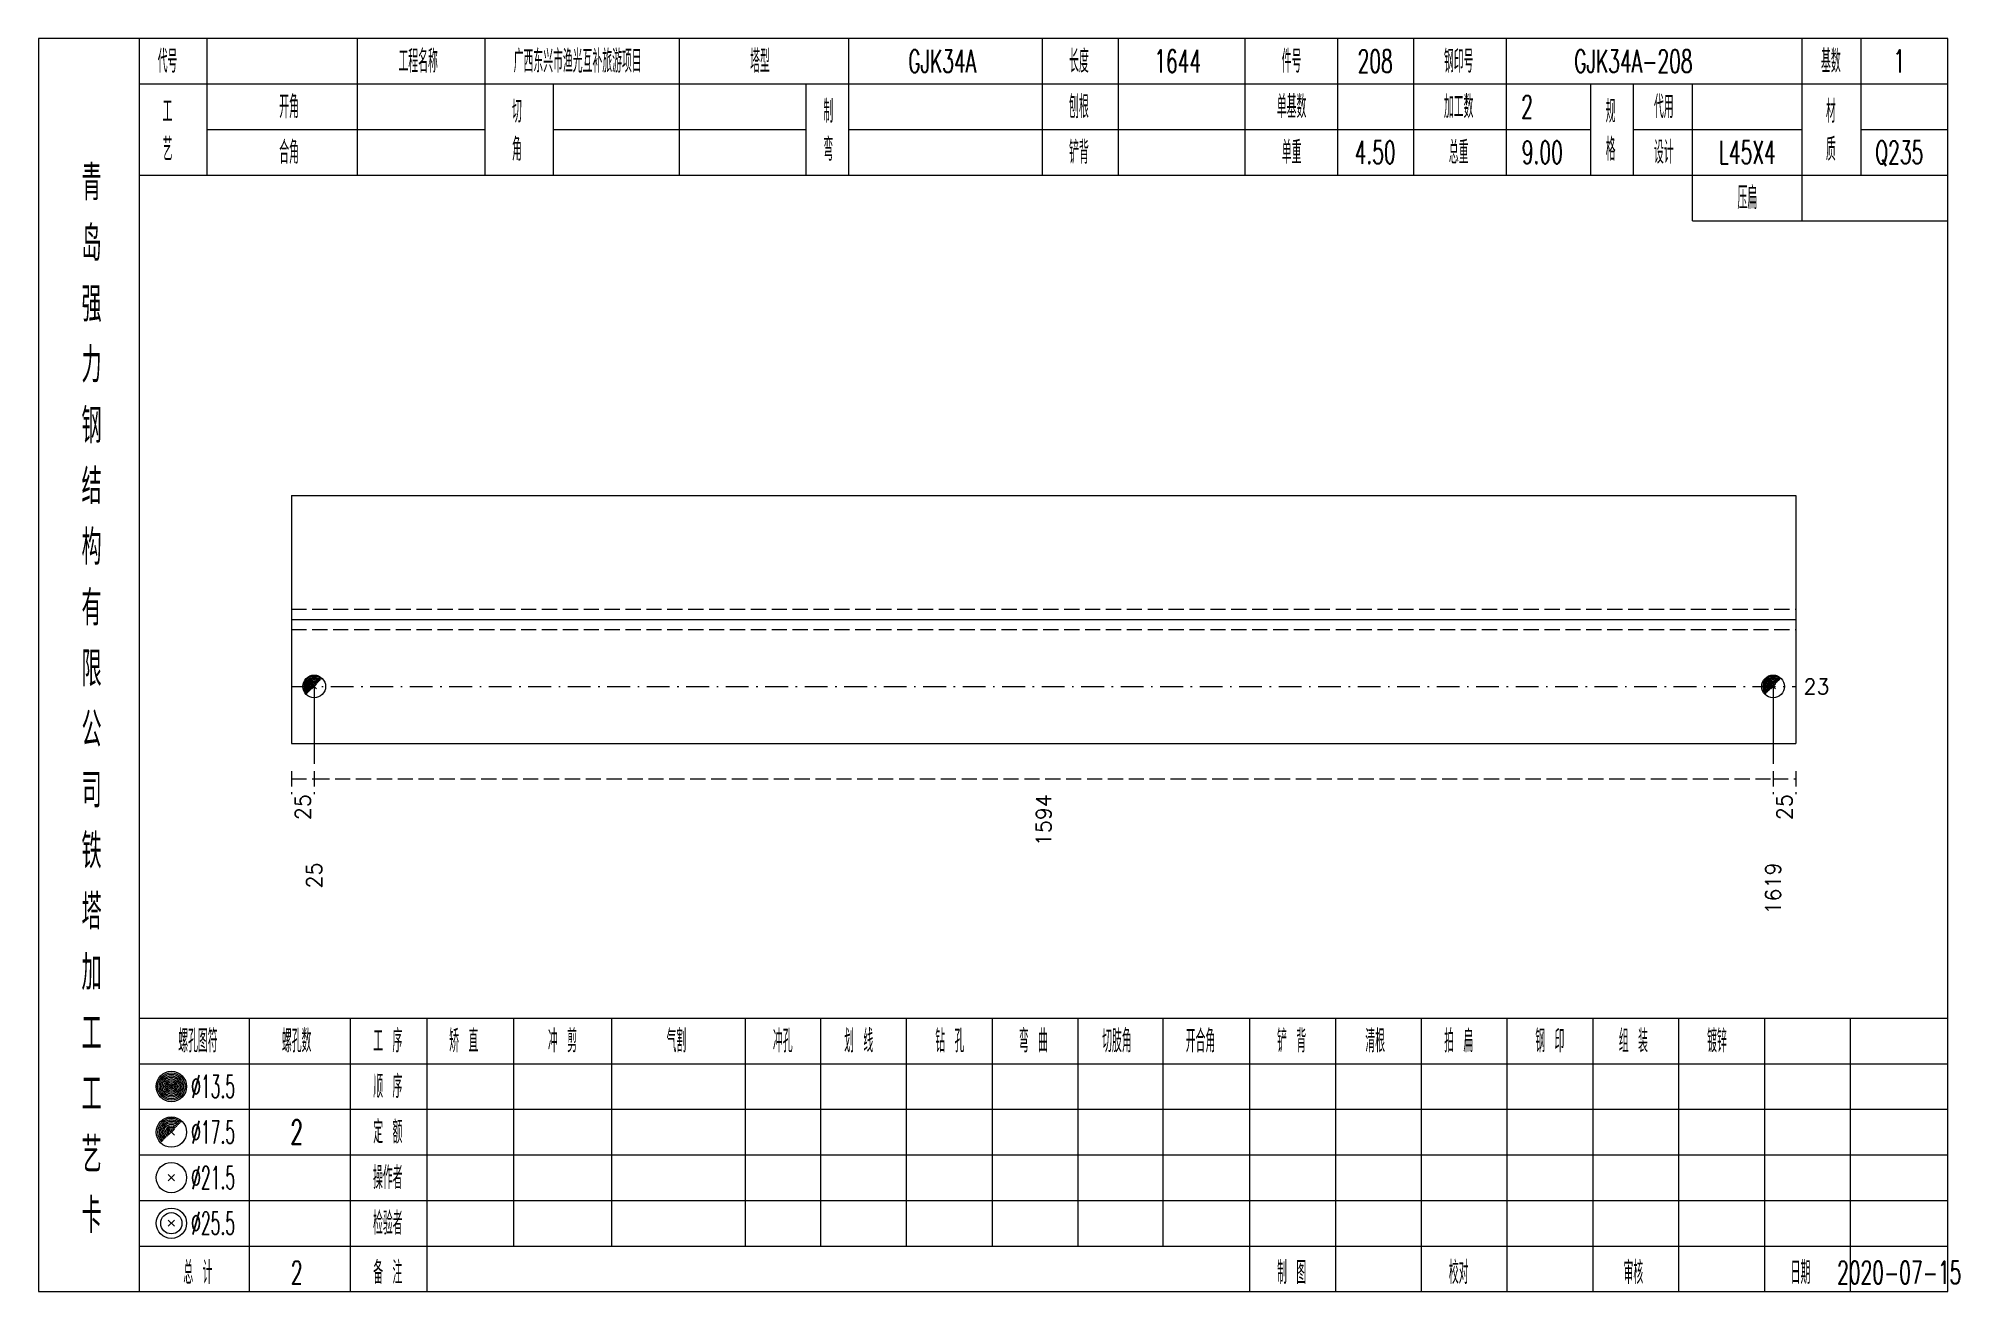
# Model space of a CAD drawing. Extents: x 0 to 2606, y -377 to 6479.
# Drawn here: x 2352.6 to 2605.5, y 6300 to 6465 of the extents above; entities that cross this region are included whole.
import ezdxf
from ezdxf.enums import TextEntityAlignment as Align

# ---------------------------------------------------------------- set-up
doc = ezdxf.new("R2010")
doc.units = 0
doc.header["$MEASUREMENT"] = 0
doc.linetypes.add('一点画线', pattern=[5.2, 3, -1, 0.2, -1])
doc.linetypes.add('虚线', pattern=[2.75, 2, -0.75])
doc.layers.get('0').update_dxf_attribs({"linetype": 'CONTINUOUS', "lineweight": 25})
doc.layers.add('1', color=7, linetype='CONTINUOUS', lineweight=25)
doc.layers.add('4', color=7, linetype='CONTINUOUS', lineweight=25)
doc.styles.get("Standard").update_dxf_attribs({"font": 'simplex.shx', "width": 0.7, "height": 3, "bigfont": 'gbhzfs.shx'})

msp = doc.modelspace()

# ---------------------------------------------------------------- texts
at = {"color": 7, "linetype": 'Continuous', "lineweight": 13}
msp.add_text('23', height=2, dxfattribs=at).set_placement((2585, 6379.67), align=Align.MIDDLE_LEFT)
at = {"color": 8, "linetype": 'Continuous', "lineweight": 9}
for s, p in [('25', (2387.41, 6365.5)), ('1594', (2484.95, 6365.5)), ('25', (2582.49, 6365.5))]:
    msp.add_text(s, height=2, rotation=90, dxfattribs=at).set_placement(p, align=Align.MIDDLE_RIGHT)
at = {"layer": '1', "color": 7, "linetype": 'Continuous', "lineweight": 13}
for s, p in [('25', (2388.91, 6356.5)), ('1619', (2580.99, 6356.5))]:
    msp.add_text(s, height=2, rotation=90, dxfattribs=at).set_placement(p, align=Align.MIDDLE_RIGHT)
at = {"layer": '4', "color": 1, "linetype": 'Continuous', "lineweight": 13}
for s, height, width, p in [('代号', 3, 0.6, (2369.6, 6462)), ('工程名称', 3, 0.6, (2402.6, 6462)), ('广西东兴市渔光互补旅游项目', 3, 0.6, (2423.6, 6462)), ('塔型', 3, 0.6, (2447.6, 6462)), ('GJK34A', 3, 0.6, (2471.6, 6462)), ('长度', 3, 0.6, (2489.6, 6462)), ('1644', 3, 0.6, (2502.6, 6462)), ('件号', 3, 0.6, (2517.6, 6462)), ('208', 3, 0.6, (2528.6, 6462)), ('钢印号', 3, 0.6, (2539.6, 6462)), ('GJK34A-208', 3, 0.6, (2562.6, 6462)), ('基数', 3, 0.6, (2588.6, 6462)), ('1', 3, 0.6, (2597.6, 6462)), ('开角', 3, 0.6, (2385.6, 6456)), ('刨根', 3, 0.6, (2489.6, 6456)), ('单基数', 3, 0.6, (2517.6, 6456)), ('加工数', 3, 0.6, (2539.6, 6456)), ('代用', 3, 0.6, (2566.6, 6456)), ('工', 3, 0.6, (2369.6, 6455.4)), ('切', 3, 0.6, (2415.6, 6455.4)), ('制', 3, 0.6, (2456.6, 6455.4)), ('2', 3, 0.6, (2548.6, 6456)), ('规', 3, 0.6, (2559.6, 6455.4)), ('材', 3, 0.6, (2588.6, 6455.4)), ('艺', 3, 0.6, (2369.6, 6450.4)), ('合角', 3, 0.6, (2385.6, 6450)), ('角', 3, 0.6, (2415.6, 6450.4)), ('弯', 3, 0.6, (2456.6, 6450.4)), ('铲背', 3, 0.6, (2489.6, 6450)), ('单重', 3, 0.6, (2517.6, 6450)), ('4.50', 3, 0.6, (2528.6, 6450)), ('总重', 3, 0.6, (2539.6, 6450)), ('9.00', 3, 0.6, (2550.6, 6450)), ('格', 3, 0.6, (2559.6, 6450.4)), ('设计', 3, 0.6, (2566.6, 6450)), ('L45X4', 3, 0.6, (2577.6, 6450)), ('质', 3, 0.6, (2588.6, 6450.4)), ('Q235', 3, 0.6, (2597.6, 6450)), ('青', 4.6, 0.8, (2359.6, 6446)), ('压扁', 3, 0.6, (2577.6, 6444)), ('岛', 4.6, 0.8, (2359.6, 6438)), ('强', 4.6, 0.8, (2359.6, 6430)), ('力', 4.6, 0.8, (2359.6, 6422)), ('钢', 4.6, 0.8, (2359.6, 6414)), ('结', 4.6, 0.8, (2359.6, 6406)), ('构', 4.6, 0.8, (2359.6, 6398)), ('有', 4.6, 0.8, (2359.6, 6390)), ('限', 4.6, 0.8, (2359.6, 6382)), ('公', 4.6, 0.8, (2359.6, 6374)), ('司', 4.6, 0.8, (2359.6, 6366)), ('铁', 4.6, 0.8, (2359.6, 6358)), ('塔', 4.6, 0.8, (2359.6, 6350)), ('加', 4.6, 0.8, (2359.6, 6342)), ('工', 4.6, 0.8, (2359.6, 6334)), ('螺孔图符', 3, 0.6, (2373.6, 6333)), ('螺孔数', 3, 0.6, (2386.6, 6333)), ('工 序', 3, 0.6, (2398.6, 6333)), ('矫 直', 3, 0.6, (2408.6, 6333)), ('冲 剪', 3, 0.6, (2421.6, 6333)), ('气割', 3, 0.6, (2436.6, 6333)), ('冲孔', 3, 0.6, (2450.6, 6333)), ('划 线', 3, 0.6, (2460.6, 6333)), ('钻 孔', 3, 0.6, (2472.6, 6333)), ('弯 曲', 3, 0.6, (2483.6, 6333)), ('切肢角', 3, 0.6, (2494.6, 6333)), ('开合角', 3, 0.6, (2505.6, 6333)), ('铲 背', 3, 0.6, (2517.6, 6333)), ('清根', 3, 0.6, (2528.6, 6333)), ('拍 扁', 3, 0.6, (2539.6, 6333)), ('钢 印', 3, 0.6, (2551.6, 6333)), ('组 装', 3, 0.6, (2562.6, 6333)), ('镀锌', 3, 0.6, (2573.6, 6333)), ('顺 序', 3, 0.6, (2398.6, 6327)), ('工', 4.6, 0.8, (2359.6, 6326)), ('%%C13.5', 3, 0.5, (2375.6, 6327)), ('%%C17.5', 3, 0.5, (2375.6, 6321)), ('2', 3.2, 0.6, (2386.6, 6321)), ('定 额', 3, 0.6, (2398.6, 6321)), ('艺', 4.6, 0.8, (2359.6, 6318)), ('%%C21.5', 3, 0.5, (2375.6, 6315)), ('操作者', 3, 0.6, (2398.6, 6315)), ('卡', 4.6, 0.8, (2359.6, 6310)), ('%%C25.5', 3, 0.5, (2375.6, 6309)), ('检验者', 3, 0.6, (2398.6, 6309)), ('总 计', 3, 0.6, (2373.6, 6302.5)), ('2', 3, 0.6, (2386.6, 6302.5)), ('备 注', 3, 0.6, (2398.6, 6302.5)), ('制 图', 3, 0.6, (2517.6, 6302.5)), ('校对', 3, 0.6, (2539.6, 6302.5)), ('审核', 3, 0.6, (2562.6, 6302.5)), ('日期', 3, 0.6, (2584.6, 6302.5)), ('2020-07-15', 3, 0.6, (2597.6, 6302.5))]:
    msp.add_text(s, height=height, dxfattribs=dict(at, width=width)).set_placement(p, align=Align.MIDDLE_CENTER)

# ---------------------------------------------------------------- linework, layer by layer
at = {"color": 7, "linetype": 'Continuous', "lineweight": 18}
for p, q in [((2385.9, 6404.83), (2385.9, 6372.17)), ((2385.9, 6404.83), (2584, 6404.83)), ((2584, 6404.83), (2584, 6372.17)), ((2385.9, 6388.5), (2584, 6388.5))]:
    msp.add_line(p, q, dxfattribs=at)
at = {"color": 1, "linetype": '虚线', "lineweight": 18}
for p, q in [((2385.9, 6389.83), (2584, 6389.83)), ((2385.9, 6387.17), (2584, 6387.17))]:
    msp.add_line(p, q, dxfattribs=at)
at = {"color": 3, "linetype": '一点画线', "lineweight": 13}
msp.add_line((2385.9, 6379.67), (2584, 6379.67), dxfattribs=at)
at = {"color": 7, "linetype": 'Continuous', "lineweight": 13}
for p, q in [((2388.91, 6379.67), (2388.91, 6369.5)), ((2580.99, 6379.67), (2580.99, 6369.5))]:
    msp.add_line(p, q, dxfattribs=at)
at = {"color": 8, "linetype": '虚线', "lineweight": 9}
for p, q in [((2385.9, 6368.5), (2385.9, 6365.5)), ((2385.9, 6367.5), (2388.91, 6367.5)), ((2388.91, 6368.5), (2388.91, 6365.5)), ((2388.91, 6368.5), (2388.91, 6365.5)), ((2388.91, 6367.5), (2580.99, 6367.5)), ((2580.99, 6368.5), (2580.99, 6365.5)), ((2580.99, 6368.5), (2580.99, 6365.5)), ((2580.99, 6367.5), (2584, 6367.5)), ((2584, 6368.5), (2584, 6365.5))]:
    msp.add_line(p, q, dxfattribs=at)
at = {"layer": '1', "color": 7, "linetype": 'Continuous', "lineweight": 0}
for p, q in [((2388.61, 6379.37), (2389.21, 6379.97)), ((2388.61, 6379.97), (2389.21, 6379.37)), ((2580.69, 6379.37), (2581.29, 6379.97)), ((2580.69, 6379.97), (2581.29, 6379.37))]:
    msp.add_line(p, q, dxfattribs=at)
at = {"layer": '1', "color": 7, "linetype": 'Continuous', "lineweight": 18}
msp.add_line((2385.9, 6372.17), (2584, 6372.17), dxfattribs=at)
at = {"layer": '1', "color": 7, "linetype": 'Continuous', "lineweight": 13}
for centre in [(2388.91, 6379.67), (2580.99, 6379.67)]:
    msp.add_circle(centre, 1.5, dxfattribs=at)
for centre, radius in [((2388.91, 6379.67), 1.35), ((2388.91, 6379.67), 1.2), ((2388.91, 6379.67), 1.05), ((2388.91, 6379.67), 0.9), ((2388.91, 6379.67), 0.75), ((2388.91, 6379.67), 0.6), ((2388.91, 6379.67), 0.45), ((2388.91, 6379.67), 0.3), ((2388.91, 6379.67), 0.15), ((2580.99, 6379.67), 1.35), ((2580.99, 6379.67), 1.2), ((2580.99, 6379.67), 1.05), ((2580.99, 6379.67), 0.9), ((2580.99, 6379.67), 0.75), ((2580.99, 6379.67), 0.6), ((2580.99, 6379.67), 0.45), ((2580.99, 6379.67), 0.3), ((2580.99, 6379.67), 0.15)]:
    msp.add_arc(centre, radius, 45, 225, dxfattribs=at)
at = {"layer": '4', "color": 1, "linetype": 'Continuous', "lineweight": 18}
for p, q in [((2365.9, 6300), (2365.9, 6465)), ((2374.8, 6447), (2374.8, 6465)), ((2394.6, 6447), (2394.6, 6465)), ((2411.4, 6447), (2411.4, 6465)), ((2437, 6447), (2437, 6465)), ((2459.3, 6447), (2459.3, 6465)), ((2484.8, 6447), (2484.8, 6465)), ((2494.8, 6447), (2494.8, 6465)), ((2511.5, 6447), (2511.5, 6465)), ((2523.7, 6447), (2523.7, 6465)), ((2533.7, 6447), (2533.7, 6465)), ((2545.9, 6447), (2545.9, 6465)), ((2584.8, 6441), (2584.8, 6465)), ((2592.6, 6447), (2592.6, 6465)), ((2365.9, 6459), (2604, 6459)), ((2420.4, 6447), (2420.4, 6459)), ((2453.7, 6447), (2453.7, 6459)), ((2557, 6447), (2557, 6459)), ((2562.6, 6447), (2562.6, 6459)), ((2570.4, 6441), (2570.4, 6459)), ((2374.8, 6453), (2411.4, 6453)), ((2420.4, 6453), (2453.7, 6453)), ((2459.3, 6453), (2557, 6453)), ((2562.6, 6453), (2584.8, 6453)), ((2592.6, 6453), (2604, 6453)), ((2365.9, 6447), (2604, 6447)), ((2570.4, 6441), (2604, 6441)), ((2365.9, 6336), (2604, 6336)), ((2380.4, 6300), (2380.4, 6336)), ((2393.7, 6300), (2393.7, 6336)), ((2403.8, 6300), (2403.8, 6336)), ((2415.2, 6306), (2415.2, 6336)), ((2428.1, 6306), (2428.1, 6336)), ((2445.7, 6306), (2445.7, 6336)), ((2455.6, 6306), (2455.6, 6336)), ((2466.9, 6306), (2466.9, 6336)), ((2478.2, 6306), (2478.2, 6336)), ((2489.5, 6306), (2489.5, 6336)), ((2500.7, 6306), (2500.7, 6336)), ((2512.1, 6306), (2512.1, 6336)), ((2523.4, 6306), (2523.4, 6336)), ((2534.7, 6306), (2534.7, 6336)), ((2546, 6306), (2546, 6336)), ((2557.3, 6306), (2557.3, 6336)), ((2568.6, 6306), (2568.6, 6336)), ((2579.9, 6306), (2579.9, 6336)), ((2591.2, 6306), (2591.2, 6336)), ((2365.9, 6330), (2604, 6330)), ((2365.9, 6324), (2604, 6324)), ((2365.9, 6318), (2604, 6318)), ((2365.9, 6312), (2604, 6312)), ((2365.9, 6306), (2604, 6306)), ((2512.1, 6300), (2512.1, 6306)), ((2523.4, 6300), (2523.4, 6306)), ((2534.7, 6300), (2534.7, 6306)), ((2546, 6300), (2546, 6306)), ((2557.3, 6300), (2557.3, 6306)), ((2568.6, 6300), (2568.6, 6306)), ((2579.9, 6300), (2579.9, 6306)), ((2591.2, 6300), (2591.2, 6306))]:
    msp.add_line(p, q, dxfattribs=at)
at = {"layer": '4', "color": 7, "linetype": 'Continuous', "lineweight": 13}
for p, q in [((2369.9, 6326.8), (2370.3, 6327.2)), ((2370.3, 6326.8), (2369.9, 6327.2)), ((2369.7, 6314.6), (2370.5, 6315.4)), ((2370.5, 6314.6), (2369.7, 6315.4)), ((2369.7, 6308.6), (2370.5, 6309.4)), ((2370.5, 6308.6), (2369.7, 6309.4))]:
    msp.add_line(p, q, dxfattribs=at)
at = {"layer": '4', "color": 7, "linetype": 'Continuous', "lineweight": 0}
for p, q in [((2369.7, 6320.6), (2370.5, 6321.4)), ((2369.7, 6321.4), (2370.5, 6320.6))]:
    msp.add_line(p, q, dxfattribs=at)
at = {"layer": '4', "color": 1, "linetype": 'Continuous', "lineweight": 18}
msp.add_lwpolyline([(2352.6, 6465), (2352.6, 6300), (2604, 6300), (2604, 6465)], close=True, dxfattribs=at)
at = {"layer": '4', "color": 7, "linetype": 'Continuous', "lineweight": 13}
for centre, radius in [((2370.1, 6327), 2), ((2370.1, 6327), 1.8), ((2370.1, 6327), 1.6), ((2370.1, 6327), 1.4), ((2370.1, 6327), 1.2), ((2370.1, 6327), 1), ((2370.1, 6327), 0.8), ((2370.1, 6327), 0.6), ((2370.1, 6327), 0.4), ((2370.1, 6327), 0.2), ((2370.1, 6321), 2), ((2370.1, 6315), 2), ((2370.1, 6309), 2), ((2370.1, 6309), 1.4)]:
    msp.add_circle(centre, radius, dxfattribs=at)
for radius in [1.8, 1.6, 1.4, 1.2, 1, 0.8, 0.6, 0.4, 0.2]:
    msp.add_arc((2370.1, 6321), radius, 45, 225, dxfattribs=at)

msp.set_redraw_order([(e.dxf.handle, doc.entitydb.next_handle()) for e in msp.query("TEXT MTEXT ATTDEF DIMENSION ARC_DIMENSION")])  # texts and dimensions are drawn at this point

doc.saveas('drawing.dxf')
